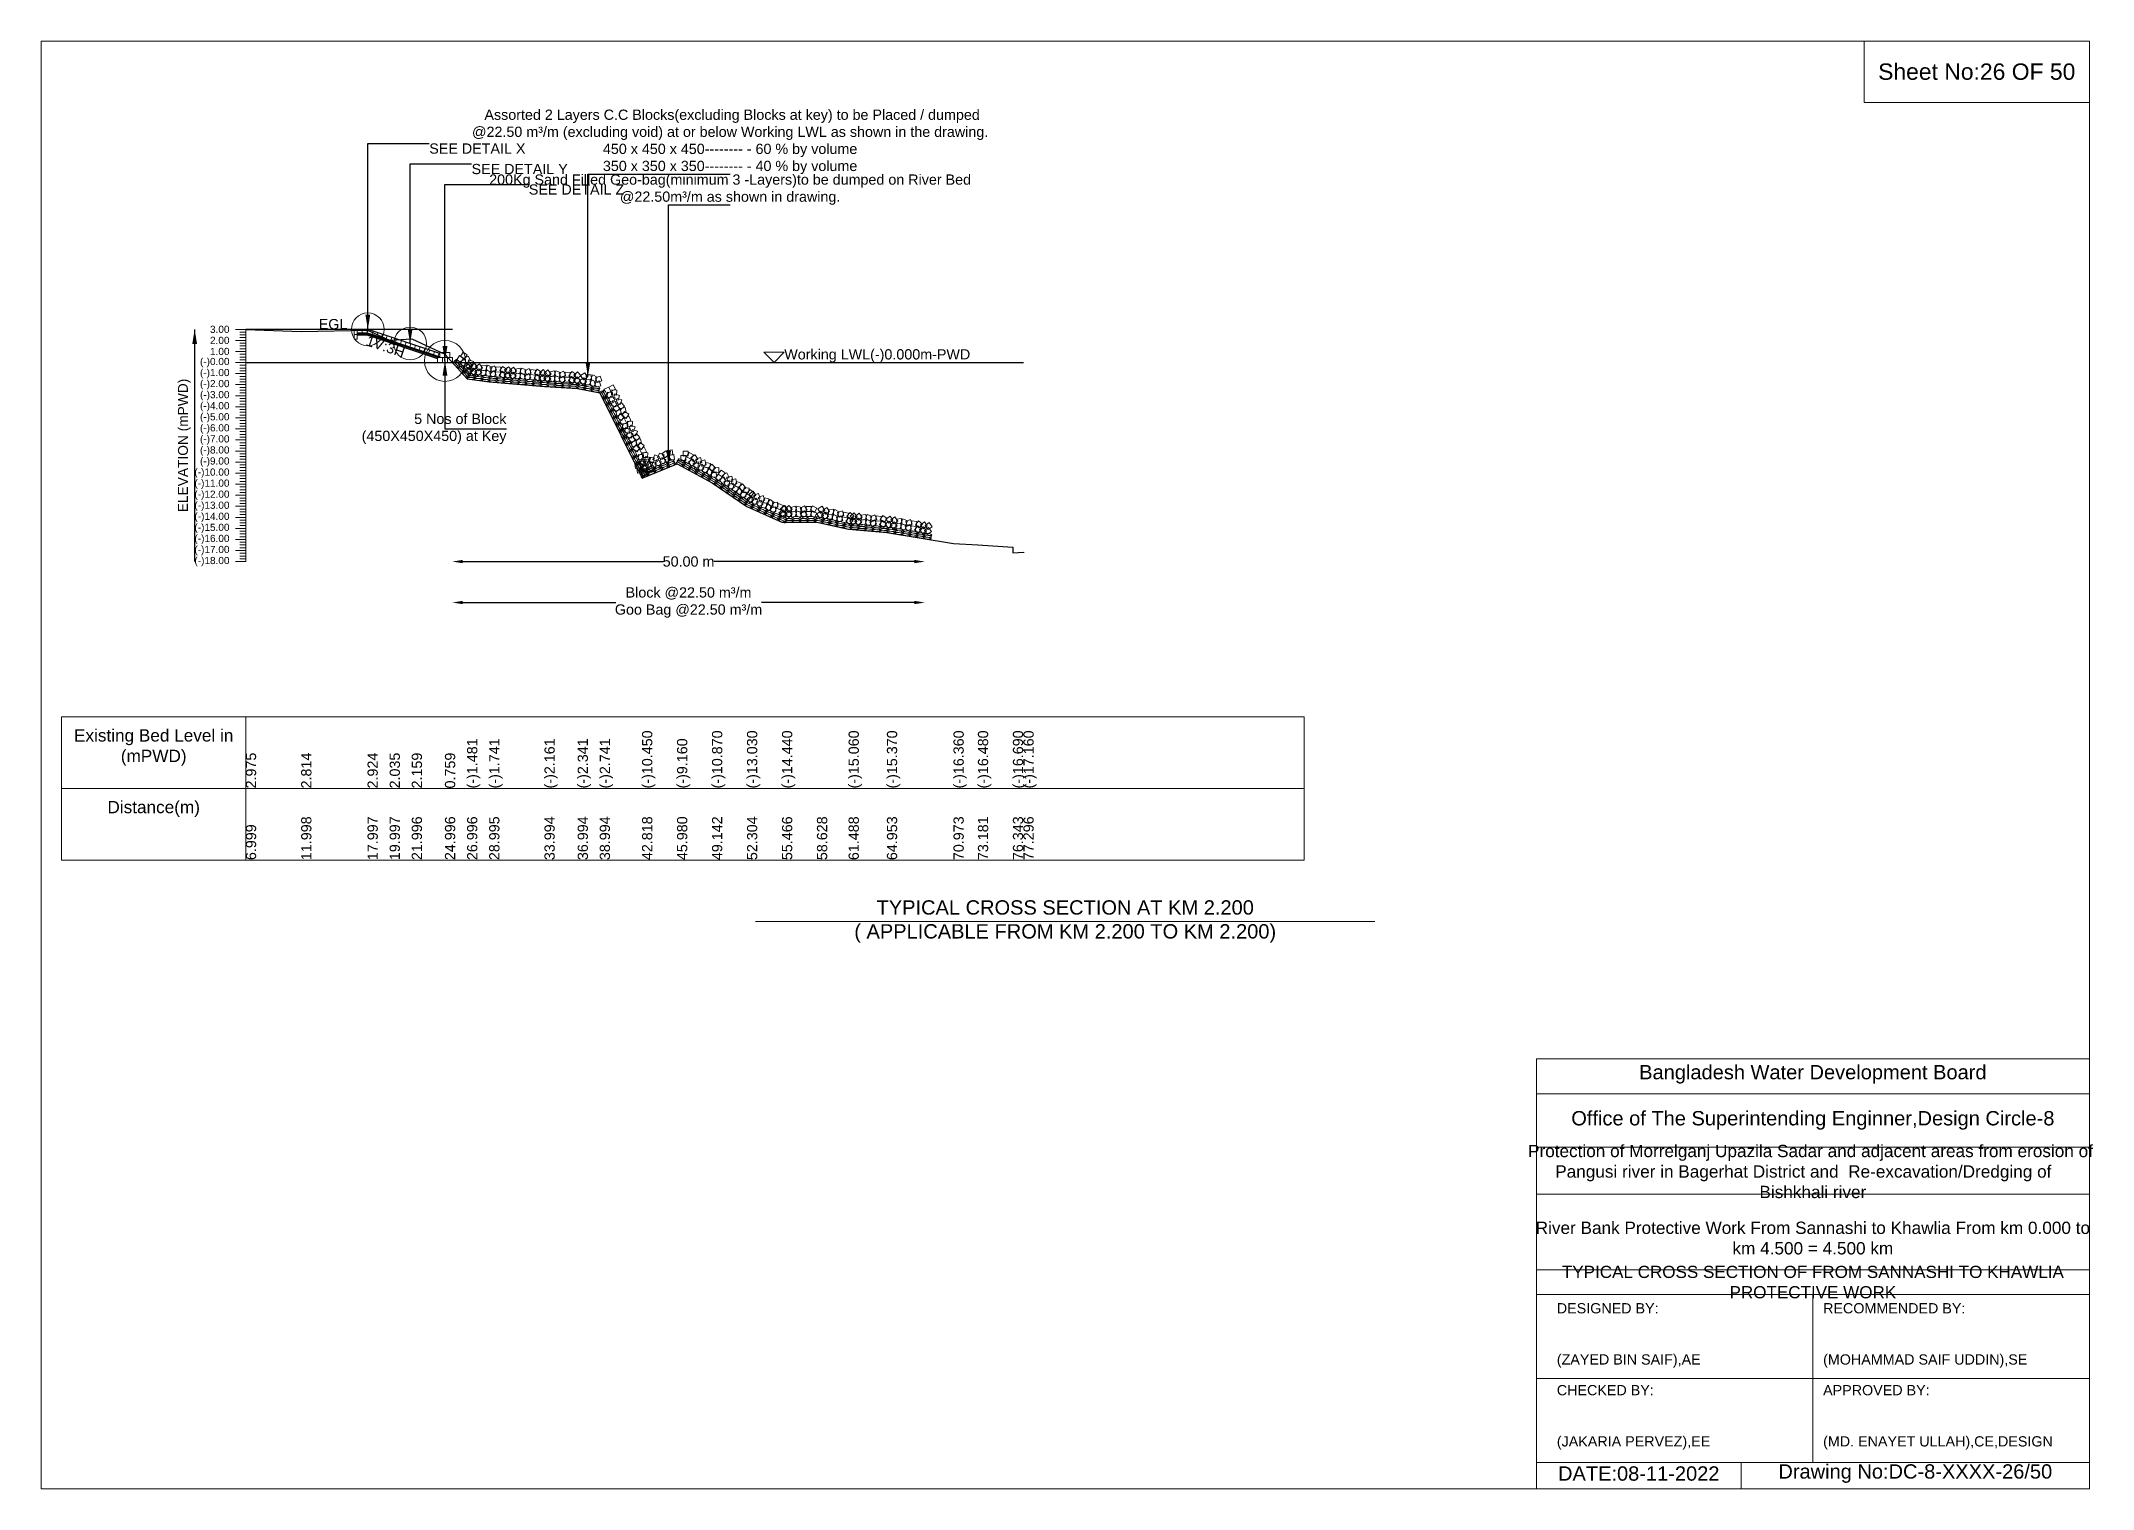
# Model space of a CAD drawing. Header units: inches. Extents: x 89000 to 845017, y -7071 to 0.
# Drawn here: x 475000 to 485017, y -7071 to 0 of the extents above; entities that cross this region are included whole.
import ezdxf

# ---------------------------------------------------------------- set-up
doc = ezdxf.new("R2010")
doc.units = ezdxf.units.IN
doc.header["$LTSCALE"] = 7
doc.header["$MEASUREMENT"] = 0
doc.header["$PDMODE"] = 3
for name, color, linetype, lineweight in [('Cross section Data Border', 7, 'Continuous', 9), ('Cross Section Labels', 7, 'Continuous', 9), ('Existing_Bed_Level for Xsection', 7, 'Continuous', 25), ('Long Section Labels', 7, 'Continuous', 9)]:
    doc.layers.add(name, color=color, linetype=linetype, lineweight=lineweight)
doc.styles.get("Standard").update_dxf_attribs({"font": 'arial.ttf'})
doc.dimstyles.new('Appron Lebeling Style', dxfattribs={"dimtxt": 50, "dimasz": 50, "dimexe": 0.18, "dimexo": 0.0625, "dimgap": 0.09, "dimtad": 0, "dimtih": 1, "dimtoh": 1, "dimdec": 4, "dimzin": 0, "dimdsep": 46, "dimtxsty": 'Standard', "dimcen": 0.09, "dimse1": 1, "dimse2": 1, "dimadec": 0, "dimazin": 0, "dimtfac": 1, "dimtdec": 4, "dimtofl": 0, "dimtmove": 0, "dimatfit": 3, "dimfxl": 1, "dimtolj": 1, "dimtzin": 0, "dimarcsym": 0})
doc.dimstyles.get("Standard").update_dxf_attribs({"dimtxt": 0.18, "dimasz": 0.18, "dimexe": 0.18, "dimexo": 0.0625, "dimgap": 0.09, "dimtad": 0, "dimtih": 1, "dimtoh": 1, "dimdec": 4, "dimzin": 0, "dimdsep": 46, "dimtxsty": 'Standard', "dimcen": 0.09, "dimadec": 0, "dimazin": 0, "dimtfac": 1, "dimtdec": 4, "dimtofl": 0, "dimtmove": 0, "dimatfit": 3, "dimfxl": 1, "dimtolj": 1, "dimtzin": 0, "dimarcsym": 0})

msp = doc.modelspace()

# ---------------------------------------------------------------- texts
at = {"layer": 'Cross section Data Border', "char_height": 60, "width": 800, "attachment_point": 5}
for s, insert in [('Existing Bed Level in (mPWD)', (475550, -3450)), ('Distance(m)', (475550, -3750))]:
    msp.add_mtext(s, dxfattribs=dict(at, insert=insert))
at = {"layer": 'Cross Section Labels'}
for s, insert, char_height, attachment_point in [('Sheet No:26 OF 50', (484450, -150), 80, 5), (' Assorted 2 Layers C.C Blocks(excluding Blocks at key) to be Placed / dumped^J@22.50 m³/m (excluding void) at or below Working LWL as shown in the drawing.^J450 x 450 x 450-------- - 60 % by volume^J350 x 350 x 350-------- - 40 % by volume', (478364.05082, -650), 50, 8), ('SEE DETAIL X', (476895.32935, -500), 50, 1), ('SEE DETAIL Y', (477101.87935, -600), 50, 1), ('200Kg Sand Filled Geo-bag(minimum 3 -Layers)to be dumped on River Bed^J@22.50m³/m as shown in drawing.', (478364.05082, -800), 50, 8), ('SEE DETAIL Z', (477381.32935, -700), 50, 1), ('EGL', (476495.50045, -1408.12), 50, 9), ('Working LWL(-)0.000m-PWD', (478628.42935, -1570.12), 50, 7), ('5 Nos of Block ^J(450X450X450) at Key', (477271.97935, -1894.12), 50, 6), ('TYPICAL CROSS SECTION AT KM 2.200^J( APPLICABLE FROM KM 2.200 TO KM 2.200)', (480000, -4300), 70, 5), ('Bangladesh Water Development Board', (483650, -5046), 70, 5), ('Office of The Superintending Enginner,Design Circle-8', (483650, -5271), 70, 5)]:
    msp.add_mtext(s, dxfattribs=dict(at, insert=insert, char_height=char_height, attachment_point=attachment_point))
at = {"layer": 'Cross Section Labels', "insert": (476690.0662, -1468.15945), "char_height": 50, "attachment_point": 2, "rotation": 341.565051177}
msp.add_mtext('1V:3H', dxfattribs=at)
at = {"layer": 'Cross Section Labels'}
for s, insert, char_height, width, attachment_point in [('Protection of Morrelganj Upazila Sadar and adjacent areas from erosion of  Pangusi river in Bagerhat District and  Re-excavation/Dredging of     Bishkhali river', (483650, -5521), 60, 2800, 5), ('River Bank Protective Work From Sannashi to Khawlia From km 0.000 to km 4.500 = 4.500 km', (483650, -5846), 60, 2700, 5), ('TYPICAL CROSS SECTION OF FROM SANNASHI TO KHAWLIA PROTECTIVE WORK', (483650, -6061), 59.5765532, 2800, 5), ('DESIGNED BY:^J^J^J(ZAYED BIN SAIF),AE', (482400, -6321), 50, 1400, 4), ('RECOMMENDED BY:^J^J^J(MOHAMMAD SAIF UDDIN),SE', (483700, -6321), 50, 1400, 4), ('CHECKED BY:^J^J^J(JAKARIA PERVEZ),EE', (482400, -6721), 50, 1400, 4), ('APPROVED BY:^J^J^J(MD. ENAYET ULLAH),CE,DESIGN', (483700, -6721), 50, 1400, 4), ('DATE:08-11-2022', (482800, -6996), 70, 1400, 5), ('Drawing No:DC-8-XXXX-26/50', (484150, -6996), 70, 2200, 5)]:
    msp.add_mtext(s, dxfattribs=dict(at, insert=insert, char_height=char_height, width=width, attachment_point=attachment_point))
at = {"layer": 'Long Section Labels', "char_height": 35, "attachment_point": 6}
for s, insert in [('3.00', (475920, -1408.12)), ('2.00', (475920, -1462.12)), ('1.00', (475920, -1516.12)), ('(-)0.00', (475920, -1570.12)), ('(-)1.00', (475920, -1624.12)), ('(-)2.00', (475920, -1678.12)), ('(-)3.00', (475920, -1732.12)), ('(-)4.00', (475920, -1786.12)), ('(-)5.00', (475920, -1840.12)), ('(-)6.00', (475920, -1894.12)), ('(-)7.00', (475920, -1948.12)), ('(-)8.00', (475920, -2002.12)), ('(-)10.00', (475920, -2110.12)), ('(-)9.00', (475920, -2056.12)), ('(-)11.00', (475920, -2164.12)), ('(-)12.00', (475920, -2218.12)), ('(-)13.00', (475920, -2272.12)), ('(-)14.00', (475920, -2326.12)), ('(-)15.00', (475920, -2380.12)), ('(-)16.00', (475920, -2434.12)), ('(-)17.00', (475920, -2488.12)), ('(-)18.00', (475920, -2542.12))]:
    msp.add_mtext(s, dxfattribs=dict(at, insert=insert))
at = {"layer": 'Long Section Labels', "rotation": 90}
for s, insert, char_height, attachment_point in [('ELEVATION (mPWD)', (475700, -1975.12), 48, 5), ('(-)10.450', (477934.20952, -3650), 50, 1), ('(-)10.870', (478275.72183, -3650), 50, 1), ('(-)13.030', (478446.47922, -3650), 50, 1), ('(-)14.440', (478617.23725, -3650), 50, 1), ('(-)14.440', (478617.23725, -3650), 50, 1), ('(-)15.060', (478942.41625, -3650), 50, 1), ('(-)15.370', (479129.51425, -3650), 50, 1), ('(-)16.360', (479454.59678, -3650), 50, 1), ('(-)16.480', (479573.82935, -3650), 50, 1), ('(-)16.690', (479744.57572, -3650), 50, 1), ('(-)17.160', (479796.06525, -3650), 50, 1), ('2.975', (476000, -3650), 50, 1), ('2.814', (476269.95575, -3650), 50, 1), ('2.924', (476593.90265, -3650), 50, 1), ('2.035', (476701.88495, -3650), 50, 1), ('2.159', (476809.86725, -3650), 50, 1), ('0.759', (476971.8407, -3650), 50, 1), ('(-)1.481', (477079.823, -3650), 50, 1), ('(-)1.741', (477187.8053, -3650), 50, 1), ('(-)2.161', (477457.76105, -3650), 50, 1), ('(-)2.341', (477619.7345, -3650), 50, 1), ('(-)2.741', (477727.7168, -3650), 50, 1), ('(-)9.160', (478104.9652, -3650), 50, 1), ('11.998', (476269.95575, -4000), 50, 1), ('17.997', (476593.90265, -4000), 50, 1), ('19.997', (476701.88495, -4000), 50, 1), ('21.996', (476809.86725, -4000), 50, 1), ('24.996', (476971.8407, -4000), 50, 1), ('26.996', (477079.823, -4000), 50, 1), ('28.995', (477187.8053, -4000), 50, 1), ('33.994', (477457.76105, -4000), 50, 1), ('36.994', (477619.7345, -4000), 50, 1), ('38.994', (477727.7168, -4000), 50, 1), ('42.818', (477934.20952, -4000), 50, 1), ('45.980', (478104.9652, -4000), 50, 1), ('49.142', (478275.72183, -4000), 50, 1), ('52.304', (478446.47922, -4000), 50, 1), ('55.466', (478617.23725, -4000), 50, 1), ('58.628', (478787.99582, -4000), 50, 1), ('61.488', (478942.41625, -4000), 50, 1), ('64.953', (479129.51425, -4000), 50, 1), ('70.973', (479454.59678, -4000), 50, 1), ('73.181', (479573.82935, -4000), 50, 1), ('76.343', (479744.57572, -4000), 50, 1), ('76.343', (479744.57572, -4000), 50, 1), ('77.296', (479796.06525, -4000), 50, 1), ('77.296', (479796.06525, -4000), 50, 1), ('6.999', (476000, -4000), 50, 1)]:
    msp.add_mtext(s, dxfattribs=dict(at, insert=insert, char_height=char_height, attachment_point=attachment_point))

# ---------------------------------------------------------------- blocks, each defined once
blk = doc.blocks.new('*D307')
at = {"layer": 'Cross Section Labels', "color": 0, "lineweight": -2, "transparency": 16777216}
for p, q in [((477058, -2542), (478039, -2542)), ((479264, -2542), (478284, -2542))]:
    blk.add_line(p, q, dxfattribs=at)
at = {"layer": 'Cross Section Labels', "color": 0, "transparency": 16777216}
for points in [[(477058, -2534), (477058, -2550), (477008, -2542)], [(479264, -2534), (479264, -2550), (479314, -2542)]]:
    blk.add_solid(points, dxfattribs=at)
at = {"layer": 'Defpoints', "color": 0, "transparency": 16777216}
for p in [(477008, -1570), (479314, -2430), (479314, -2542)]:
    blk.add_point(p, dxfattribs=at)
at = {"layer": 'Cross Section Labels', "color": 0, "transparency": 16777216, "insert": (478161, -2542), "char_height": 50, "attachment_point": 5}
blk.add_mtext('\\A1;50.00 m', dxfattribs=at)
blk = doc.blocks.new('*D308')
at = {"layer": 'Cross Section Labels', "color": 0, "lineweight": -2, "transparency": 16777216}
for p, q in [((477058, -2742), (477806, -2742)), ((479264, -2742), (478517, -2742))]:
    blk.add_line(p, q, dxfattribs=at)
at = {"layer": 'Cross Section Labels', "color": 0, "transparency": 16777216}
for points in [[(477058, -2734), (477058, -2750), (477008, -2742)], [(479264, -2734), (479264, -2750), (479314, -2742)]]:
    blk.add_solid(points, dxfattribs=at)
at = {"layer": 'Defpoints', "color": 0, "transparency": 16777216}
for p in [(477008, -1570), (479314, -2430), (479314, -2742)]:
    blk.add_point(p, dxfattribs=at)
at = {"layer": 'Cross Section Labels', "color": 0, "transparency": 16777216, "insert": (478161, -2742), "char_height": 50, "attachment_point": 5}
blk.add_mtext('\\A1;Block @22.50 m³/m ^JGoo Bag @22.50 m³/m ', dxfattribs=at)

# ---------------------------------------------------------------- dimensions: what is measured, and where the dimension line sits
at = {"layer": 'Cross Section Labels'}
for base, text, picture, middle in [((479314.04875, -2542.12), '50.00 m', '*D307', (478161.23905, -2542.12)), ((479314.04875, -2742.12), 'Block @22.50 m³/m ^JGoo Bag @22.50 m³/m ', '*D308', (478161.23905, -2742.12))]:
    dim = msp.add_linear_dim(base=base, p1=(477008.42935, -1570.12), p2=(479314.04875, -2430.4468), text=text, dimstyle='Appron Lebeling Style', dxfattribs=at)
    dim.commit()
    dim.dimension.update_dxf_attribs({"geometry": picture, "text_midpoint": middle})

# ---------------------------------------------------------------- linework, layer by layer
at = {"layer": 'Cross section Data Border'}
msp.add_lwpolyline([(475100, -3300), (481166.19041, -3300), (481166.19041, -4000), (475100, -4000)], close=True, dxfattribs=at)
for points in [[(476000, -3300), (476000, -4000)], [(475100, -3650), (481166.19041, -3650)]]:
    msp.add_lwpolyline(points, dxfattribs=at)
at = {"layer": 'Cross Section Labels'}
for points in [[(475000, 0), (485000, 0), (485000, -7071), (475000, -7071)], [(483900, 0), (485000, 0), (485000, -300), (483900, -300)], [(478578.42935, -1570.12), (478628.42935, -1520.12), (478528.42935, -1520.12)]]:
    msp.add_lwpolyline(points, close=True, dxfattribs=at)
for points in [[(478488, -4300), (480000, -4300), (481512, -4300)], [(482300, -7071), (482300, -4971), (485000, -4971)], [(482300, -5141), (485000, -5141)], [(482300, -5401), (485000, -5401)], [(482300, -5631), (485000, -5631)], [(482300, -6001), (485000, -6001)], [(482300, -6121), (485000, -6121)], [(483650, -6121), (483650, -6941)], [(482300, -6531), (485000, -6531)], [(482300, -6941), (485000, -6941)], [(483300, -6941), (483300, -7071)]]:
    msp.add_lwpolyline(points, dxfattribs=at)
for centre, radius in [((476595.32935, -1408.12), 80), ((476801.87935, -1476.97), 80), ((476971.97935, -1562.02), 100)]:
    msp.add_circle(centre, radius, dxfattribs=at)
at = {"layer": 'Existing_Bed_Level for Xsection'}
for points in [[(477008.42935, -1408.12), (476000, -1408.12)], [(476000, -1409.47), (476269.95575, -1418.164), (476593.90265, -1412.224), (476701.88495, -1460.23), (476809.86725, -1453.534), (476971.8407, -1529.134), (477079.823, -1650.094), (477187.8053, -1664.134), (477457.76105, -1686.814), (477619.7345, -1696.534), (477727.7168, -1718.134), (477934.20952, -2134.42), (478104.9652, -2064.76), (478275.72183, -2157.1), (478446.47922, -2273.74), (478617.23725, -2349.88), (478787.99582, -2349.88), (478942.41625, -2383.36), (479129.51425, -2400.1), (479454.59678, -2453.56), (479573.82935, -2460.04), (479744.57572, -2471.38), (479744.57572, -2498.92), (479796.06525, -2496.76), (479796.06525, -2500)], [(476947.67935, -1525.57), (476597.82334, -1408.95133), (476595.32935, -1408.12), (476592.70045, -1408.12), (476544.10045, -1408.12)], [(476544.10045, -1424.32), (476592.70045, -1424.32), (476947.67935, -1542.6463)], [(476544.10045, -1429.72), (476591.82415, -1429.72), (476940.12415, -1545.82)], [(476544.10045, -1435.12), (476590.94785, -1435.12), (476935.52935, -1549.9805)], [(476000, -1570.12), (479796.06525, -1570.12)]]:
    msp.add_lwpolyline(points, dxfattribs=at)
at = {"layer": 'Long Section Labels'}
for points in [[(476000, -1408.12), (475950, -1408.12)], [(476000, -1462.12), (475950, -1462.12)], [(476000, -1421.62), (475970, -1421.62)], [(476000, -1435.12), (475970, -1435.12)], [(476000, -1448.62), (475970, -1448.62)], [(476000, -1475.62), (475970, -1475.62)], [(476000, -1489.12), (475970, -1489.12)], [(476000, -2542.12), (476000, -2488.12), (476000, -2434.12), (476000, -2380.12), (476000, -2326.12), (476000, -2272.12), (476000, -2218.12), (476000, -2164.12), (476000, -2110.12), (476000, -2056.12), (476000, -2002.12), (476000, -1948.12), (476000, -1894.12), (476000, -1840.12), (476000, -1786.12), (476000, -1732.12), (476000, -1678.12), (476000, -1624.12), (476000, -1570.12), (476000, -1516.12), (476000, -1462.12), (476000, -1408.12)], [(476000, -1516.12), (475950, -1516.12)], [(476000, -1570.12), (475950, -1570.12)], [(476000, -1502.62), (475970, -1502.62)], [(476000, -1529.62), (475970, -1529.62)], [(476000, -1543.12), (475970, -1543.12)], [(476000, -1556.62), (475970, -1556.62)], [(476000, -1583.62), (475970, -1583.62)], [(476000, -1597.12), (475970, -1597.12)], [(476000, -1624.12), (475950, -1624.12)], [(476000, -1678.12), (475950, -1678.12)], [(476000, -1610.62), (475970, -1610.62)], [(476000, -1637.62), (475970, -1637.62)], [(476000, -1651.12), (475970, -1651.12)], [(476000, -1664.62), (475970, -1664.62)], [(476000, -1691.62), (475970, -1691.62)], [(476000, -1732.12), (475950, -1732.12)], [(476000, -1786.12), (475950, -1786.12)], [(476000, -1705.12), (475970, -1705.12)], [(476000, -1718.62), (475970, -1718.62)], [(476000, -1745.62), (475970, -1745.62)], [(476000, -1759.12), (475970, -1759.12)], [(476000, -1772.62), (475970, -1772.62)], [(476000, -1799.62), (475970, -1799.62)], [(476000, -1840.12), (475950, -1840.12)], [(476000, -1894.12), (475950, -1894.12)], [(476000, -1813.12), (475970, -1813.12)], [(476000, -1826.62), (475970, -1826.62)], [(476000, -1853.62), (475970, -1853.62)], [(476000, -1867.12), (475970, -1867.12)], [(476000, -1880.62), (475970, -1880.62)], [(476000, -1948.12), (475950, -1948.12)], [(476000, -2002.12), (475950, -2002.12)], [(476000, -1907.62), (475970, -1907.62)], [(476000, -1921.12), (475970, -1921.12)], [(476000, -1934.62), (475970, -1934.62)], [(476000, -1961.62), (475970, -1961.62)], [(476000, -1975.12), (475970, -1975.12)], [(476000, -1988.62), (475970, -1988.62)], [(476000, -2056.12), (475950, -2056.12)], [(476000, -2015.62), (475970, -2015.62)], [(476000, -2029.12), (475970, -2029.12)], [(476000, -2042.62), (475970, -2042.62)], [(476000, -2069.62), (475970, -2069.62)], [(476000, -2083.12), (475970, -2083.12)], [(476000, -2096.62), (475970, -2096.62)], [(476000, -2110.12), (475950, -2110.12)], [(476000, -2164.12), (475950, -2164.12)], [(476000, -2123.62), (475970, -2123.62)], [(476000, -2137.12), (475970, -2137.12)], [(476000, -2150.62), (475970, -2150.62)], [(476000, -2177.62), (475970, -2177.62)], [(476000, -2191.12), (475970, -2191.12)], [(476000, -2218.12), (475950, -2218.12)], [(476000, -2272.12), (475950, -2272.12)], [(476000, -2204.62), (475970, -2204.62)], [(476000, -2231.62), (475970, -2231.62)], [(476000, -2245.12), (475970, -2245.12)], [(476000, -2258.62), (475970, -2258.62)], [(476000, -2285.62), (475970, -2285.62)], [(476000, -2299.12), (475970, -2299.12)], [(476000, -2326.12), (475950, -2326.12)], [(476000, -2380.12), (475950, -2380.12)], [(476000, -2312.62), (475970, -2312.62)], [(476000, -2339.62), (475970, -2339.62)], [(476000, -2353.12), (475970, -2353.12)], [(476000, -2366.62), (475970, -2366.62)], [(476000, -2393.62), (475970, -2393.62)], [(476000, -2434.12), (475950, -2434.12)], [(476000, -2488.12), (475950, -2488.12)], [(476000, -2407.12), (475970, -2407.12)], [(476000, -2420.62), (475970, -2420.62)], [(476000, -2447.62), (475970, -2447.62)], [(476000, -2461.12), (475970, -2461.12)], [(476000, -2474.62), (475970, -2474.62)], [(476000, -2501.62), (475970, -2501.62)], [(476000, -2542.12), (475950, -2542.12)], [(476000, -2515.12), (475970, -2515.12)], [(476000, -2528.62), (475970, -2528.62)]]:
    msp.add_lwpolyline(points, dxfattribs=at)
for points in [[(476544.10045, -1408.12), (476527.90045, -1408.12), (476527.90045, -1432.42), (476544.10045, -1432.42)], [(476544.10045, -1432.42), (476527.90045, -1432.42), (476527.90045, -1456.72), (476544.10045, -1456.72)], [(476568.40045, -1408.12), (476544.10045, -1408.12), (476544.10045, -1424.32), (476568.40045, -1424.32)], [(476592.70045, -1408.12), (476568.40045, -1408.12), (476568.40045, -1424.32), (476592.70045, -1424.32)], [(476620.87634, -1416.63567), (476597.82334, -1408.95133), (476592.70045, -1424.32), (476615.75345, -1432.00433)], [(476643.92935, -1424.32), (476620.87634, -1416.63567), (476615.75345, -1432.00433), (476638.80646, -1439.68867)], [(476666.98235, -1432.00433), (476643.92935, -1424.32), (476638.80646, -1439.68867), (476661.85946, -1447.373)], [(476690.03535, -1439.68867), (476666.98235, -1432.00433), (476661.85946, -1447.373), (476684.91246, -1455.05734)], [(476713.08836, -1447.373), (476690.03535, -1439.68867), (476684.91246, -1455.05734), (476707.96547, -1462.74167)], [(476736.14136, -1455.05734), (476713.08836, -1447.373), (476707.96547, -1462.74167), (476731.01847, -1470.42601)], [(476759.19437, -1462.74167), (476736.14136, -1455.05734), (476731.01847, -1470.42601), (476754.07148, -1478.11034)], [(476782.24737, -1470.42601), (476759.19437, -1462.74167), (476754.07148, -1478.11034), (476777.12448, -1485.79468)], [(476805.30037, -1478.11034), (476782.24737, -1470.42601), (476777.12448, -1485.79468), (476800.17749, -1493.47901)], [(476828.35338, -1485.79468), (476805.30037, -1478.11034), (476800.17749, -1493.47901), (476823.23049, -1501.16335)], [(476851.40638, -1493.47901), (476828.35338, -1485.79468), (476823.23049, -1501.16335), (476846.28349, -1508.84768)], [(476874.45939, -1501.16335), (476851.40638, -1493.47901), (476846.28349, -1508.84768), (476869.3365, -1516.53202)], [(476897.51239, -1508.84768), (476874.45939, -1501.16335), (476869.3365, -1516.53202), (476892.3895, -1524.21635)], [(476920.5654, -1516.53202), (476897.51239, -1508.84768), (476892.3895, -1524.21635), (476915.44251, -1531.90069)], [(476943.6184, -1524.21635), (476920.5654, -1516.53202), (476915.44251, -1531.90069), (476938.49551, -1539.58502)], [(476959.82935, -1545.82), (476935.52935, -1545.82), (476935.52935, -1570.12), (476959.82935, -1570.12)], [(476971.97935, -1521.52), (476947.67935, -1521.52), (476947.67935, -1545.82), (476971.97935, -1545.82)], [(476984.12935, -1545.82), (476959.82935, -1545.82), (476959.82935, -1570.12), (476984.12935, -1570.12)], [(476996.27935, -1521.52), (476971.97935, -1521.52), (476971.97935, -1545.82), (476996.27935, -1545.82)], [(477008.42935, -1545.82), (476984.12935, -1545.82), (476984.12935, -1570.12), (477008.42935, -1570.12)], [(477062.95071, -1549.2479), (477042.62497, -1535.93045), (477029.30752, -1556.25619), (477049.63326, -1569.57364)], [(477078.62966, -1576.26232), (477067.69449, -1554.56181), (477045.99398, -1565.49698), (477056.92916, -1587.19749)], [(477081.07831, -1533.0652), (477060.75258, -1519.74775), (477047.43513, -1540.07348), (477067.76086, -1553.39093)], [(477093.84218, -1581.28103), (477070.76831, -1573.6596), (477063.14688, -1596.73348), (477086.22076, -1604.35491)], [(477096.75727, -1560.07961), (477085.82209, -1538.3791), (477064.12159, -1549.31428), (477075.05676, -1571.01478)], [(477104.09836, -1608.73157), (477084.78734, -1593.98116), (477070.03693, -1613.29218), (477089.34795, -1628.04259)], [(477107.23151, -1584.6344), (477087.92048, -1569.88399), (477073.17008, -1589.19502), (477092.4811, -1603.94542)], [(477111.83239, -1608.1073), (477095.64969, -1589.9797), (477077.52208, -1606.16241), (477093.70479, -1624.29001)], [(477111.96979, -1565.09832), (477088.89591, -1557.47689), (477081.27448, -1580.55077), (477104.34836, -1588.1722)], [(477113.38707, -1597.10663), (477094.12643, -1611.92277), (477108.94256, -1631.1834), (477128.2032, -1616.36727)], [(477129.96, -1591.9246), (477113.77729, -1573.79699), (477095.64969, -1589.9797), (477111.83239, -1608.1073)], [(477116.52021, -1573.00947), (477097.25957, -1587.8256), (477112.07571, -1607.08624), (477131.33634, -1592.27011)], [(477152.30213, -1619.48685), (477137.47066, -1600.23801), (477118.22183, -1615.06948), (477133.0533, -1634.31831)], [(477155.43527, -1595.38968), (477140.60381, -1576.14085), (477121.35497, -1590.97231), (477136.18644, -1610.22115)], [(477172.92784, -1582.66334), (477148.84149, -1585.8786), (477152.05674, -1609.96494), (477176.14309, -1606.74969)], [(477202.45495, -1592.84949), (477179.99165, -1583.58179), (477170.72396, -1606.04509), (477193.18726, -1615.31279)], [(477213.69531, -1585.44068), (477191.70139, -1595.77304), (477202.03376, -1617.76696), (477224.02767, -1607.43459)], [(477245.20375, -1592.54802), (477220.98906, -1590.51366), (477218.95469, -1614.72835), (477243.16939, -1616.76272)], [(477273.20335, -1602.62033), (477253.24169, -1588.76312), (477239.38448, -1608.72478), (477259.34614, -1622.58199)], [(477281.95394, -1590.58512), (477263.38681, -1606.26159), (477279.06328, -1624.82872), (477297.63041, -1609.15225)], [(477321.84625, -1611.17299), (477306.155, -1592.61834), (477287.60036, -1608.30959), (477303.2916, -1626.86423)], [(477338.74214, -1597.66454), (477314.82688, -1601.97151), (477319.13385, -1625.88678), (477343.04911, -1621.5798)], [(477368.70182, -1606.49775), (477345.84041, -1598.26089), (477337.60355, -1621.1223), (477360.46496, -1629.35916)], [(477383.19816, -1599.68125), (477361.20424, -1610.01362), (477371.53661, -1632.00753), (477393.53052, -1621.67517)], [(477169.79469, -1606.76051), (477145.70834, -1609.97576), (477148.9236, -1634.06211), (477173.00994, -1630.84686)], [(477199.32181, -1616.94665), (477176.85851, -1607.67896), (477167.59081, -1630.14225), (477190.05411, -1639.40995)], [(477211.66094, -1609.65537), (477189.66702, -1619.98774), (477199.99939, -1641.98165), (477221.9933, -1631.64929)], [(477243.16939, -1616.76272), (477218.95469, -1614.72835), (477216.92033, -1638.94304), (477241.13502, -1640.97741)], [(477271.16898, -1626.83502), (477251.20733, -1612.97781), (477237.35012, -1632.93947), (477257.31177, -1646.79668)], [(477279.91957, -1614.79981), (477261.35244, -1630.47628), (477277.02891, -1649.04341), (477295.59604, -1633.36695)], [(477319.81188, -1635.38768), (477304.12063, -1616.83304), (477285.56599, -1632.52428), (477301.25724, -1651.07893)], [(477336.70777, -1621.87923), (477312.79251, -1626.1862), (477317.09948, -1650.10147), (477341.01475, -1645.7945)], [(477366.66746, -1630.71244), (477343.80604, -1622.47558), (477335.56918, -1645.33699), (477358.4306, -1653.57385)], [(477381.16379, -1623.89594), (477359.16987, -1634.22831), (477369.50224, -1656.22222), (477391.49615, -1645.88986)], [(477412.67224, -1631.00329), (477388.45754, -1628.96892), (477386.42318, -1653.18361), (477410.63787, -1655.21798)], [(477414.7066, -1606.7886), (477390.49191, -1604.75423), (477388.45754, -1628.96892), (477412.67224, -1631.00329)], [(477440.67183, -1641.0756), (477420.71018, -1627.21839), (477406.85297, -1647.18004), (477426.81462, -1661.03725)], [(477442.7062, -1616.8609), (477422.74454, -1603.00369), (477408.88733, -1622.96535), (477428.84899, -1636.82256)], [(477449.42242, -1629.04039), (477430.85529, -1644.71685), (477446.53176, -1663.28399), (477465.09889, -1647.60752)], [(477451.45679, -1604.82569), (477432.88966, -1620.50216), (477448.56613, -1639.06929), (477467.13326, -1623.39283)], [(477488.41786, -1648.88546), (477472.28806, -1630.71076), (477454.11337, -1646.84056), (477470.24316, -1665.01525)], [(477489.87348, -1624.62909), (477473.74368, -1606.45439), (477455.56899, -1622.58419), (477471.69878, -1640.75889)], [(477504.9864, -1634.97744), (477481.18079, -1639.8542), (477486.05755, -1663.65981), (477509.86316, -1658.78305)], [(477506.44202, -1610.72107), (477482.63641, -1615.59784), (477487.51317, -1639.40345), (477511.31878, -1634.52669)], [(477535.14845, -1643.09279), (477512.09689, -1635.40414), (477504.40823, -1658.4557), (477527.45979, -1666.14436)], [(477536.60407, -1618.83643), (477513.55251, -1611.14777), (477505.86385, -1634.19934), (477528.91541, -1641.88799)], [(477549.47789, -1635.93212), (477527.73695, -1646.78668), (477538.59151, -1668.52762), (477560.33245, -1657.67306)], [(477550.93351, -1611.67575), (477529.19257, -1622.53031), (477540.04713, -1644.27125), (477561.78807, -1633.41669)], [(477581.14706, -1642.28512), (477556.8907, -1640.82949), (477555.43507, -1665.08586), (477579.69144, -1666.54148)], [(477582.60268, -1618.02875), (477558.34632, -1616.57313), (477556.8907, -1640.82949), (477581.14706, -1642.28512)], [(477609.37917, -1651.68601), (477589.09234, -1638.30937), (477575.71569, -1658.5962), (477596.00252, -1671.97284)], [(477610.83479, -1627.42965), (477590.54796, -1614.05301), (477577.17131, -1634.33984), (477597.45814, -1647.71648)], [(477617.8399, -1639.4453), (477599.65237, -1655.56062), (477615.76769, -1673.74816), (477633.95522, -1657.63284)], [(477619.29552, -1615.18894), (477601.10799, -1631.30426), (477617.22331, -1649.49179), (477635.41084, -1633.37647)], [(477662.98332, -1664.70193), (477649.49669, -1644.48805), (477629.28281, -1657.97468), (477642.76944, -1678.18856)], [(477667.74969, -1640.87397), (477654.26307, -1620.66009), (477634.04919, -1634.14672), (477647.53581, -1654.3606)], [(477681.30169, -1653.19599), (477657.05233, -1654.76402), (477658.62037, -1679.01337), (477682.86972, -1677.44534)], [(477686.06806, -1629.36803), (477661.81871, -1630.93606), (477663.38674, -1655.18541), (477687.6361, -1653.61738)], [(477710.06685, -1665.36866), (477688.28659, -1654.5932), (477677.51113, -1676.37345), (477699.29138, -1687.14891)], [(477714.83322, -1641.5407), (477693.05297, -1630.76524), (477682.2775, -1652.54549), (477704.05776, -1663.32095)], [(477725.24248, -1660.2395), (477702.21902, -1668.01189), (477709.99141, -1691.03536), (477733.01488, -1683.26296)], [(477730.00886, -1636.41154), (477706.98539, -1644.18393), (477714.75779, -1667.2074), (477737.78125, -1659.435)], [(477782.24964, -1711.41184), (477771.45144, -1689.64285), (477749.68245, -1700.44104), (477760.48065, -1722.21003)], [(477804.01863, -1700.61364), (477793.22043, -1678.84465), (477771.45144, -1689.64285), (477782.24964, -1711.41184)], [(477788.13126, -1740.58092), (477789.64972, -1716.32841), (477765.39721, -1714.80995), (477763.87875, -1739.06246)], [(477802.95847, -1741.83507), (477779.93309, -1734.06838), (477772.1664, -1757.09377), (477795.19178, -1764.86046)], [(477806.00224, -1786.62337), (477813.75059, -1763.59181), (477790.71903, -1755.84345), (477782.97067, -1778.87502)], [(477809.90025, -1729.78272), (477811.41872, -1705.53021), (477787.1662, -1704.01175), (477785.64774, -1728.26426)], [(477826.30751, -1794.08295), (477810.23937, -1775.85372), (477792.01014, -1791.92186), (477808.07829, -1810.15109)], [(477824.72747, -1731.03688), (477801.70208, -1723.27019), (477793.93539, -1746.29557), (477816.96077, -1754.06227)], [(477827.77123, -1775.82518), (477835.51958, -1752.79361), (477812.48802, -1745.04526), (477804.73966, -1768.07682)], [(477834.26413, -1824.28726), (477829.47289, -1800.46428), (477805.64991, -1805.25553), (477810.44116, -1829.0785)], [(477848.0765, -1783.28475), (477832.00836, -1765.05552), (477813.77913, -1781.12366), (477829.84728, -1799.35289)], [(477856.03312, -1813.48906), (477851.24188, -1789.66609), (477827.41891, -1794.45734), (477832.21015, -1818.28031)], [(477847.60195, -1833.15917), (477827.374, -1819.69365), (477813.90849, -1839.9216), (477834.13644, -1853.38712)], [(477857.83701, -1863.79477), (477847.03881, -1842.02578), (477825.26982, -1852.82398), (477836.06802, -1874.59297)], [(477869.37094, -1822.36097), (477849.14299, -1808.89546), (477835.67748, -1829.12341), (477855.90543, -1842.58892)], [(477863.71864, -1892.96385), (477865.2371, -1868.71134), (477840.98459, -1867.19288), (477839.46613, -1891.44539)], [(477879.606, -1852.99658), (477868.80781, -1831.22759), (477847.03881, -1842.02578), (477857.83701, -1863.79477)], [(477878.54585, -1894.21801), (477855.52046, -1886.45132), (477847.75377, -1909.47671), (477870.77916, -1917.2434)], [(477885.48763, -1882.16566), (477887.00609, -1857.91314), (477862.75358, -1856.39468), (477861.23512, -1880.64719)], [(477900.31484, -1883.41981), (477877.28945, -1875.65312), (477869.52276, -1898.67851), (477892.54815, -1906.4452)], [(477903.3586, -1928.20811), (477911.10696, -1905.17654), (477888.07539, -1897.42819), (477880.32704, -1920.45976)], [(477881.58961, -1939.00631), (477889.33797, -1915.97474), (477866.3064, -1908.22639), (477858.55805, -1931.25795)], [(477901.89489, -1946.46588), (477885.82675, -1928.23665), (477867.59752, -1944.3048), (477883.66566, -1962.53402)], [(477909.85151, -1976.67019), (477905.06026, -1952.84722), (477881.23729, -1957.63847), (477886.02854, -1981.46144)], [(477923.66388, -1935.66768), (477907.59574, -1917.43846), (477889.36651, -1933.5066), (477905.43465, -1951.73583)], [(477923.18933, -1985.5421), (477902.96138, -1972.07659), (477889.49586, -1992.30454), (477909.72381, -2005.77005)], [(477933.42439, -2016.17771), (477922.62619, -1994.40872), (477900.8572, -2005.20691), (477911.6554, -2026.9759)], [(477931.6205, -1965.87199), (477926.82925, -1942.04902), (477903.00628, -1946.84027), (477907.79753, -1970.66324)], [(477944.95832, -1974.74391), (477924.73037, -1961.27839), (477911.26486, -1981.50634), (477931.4928, -1994.97185)], [(477955.19338, -2005.37951), (477944.39518, -1983.61052), (477922.62619, -1994.40872), (477933.42439, -2016.17771)], [(478050.21463, -2001.91252), (478030.86013, -2016.60581), (478045.55343, -2035.96032), (478064.90793, -2021.26702)], [(478080.91956, -1996.18401), (478056.81019, -1999.22185), (478059.84804, -2023.33121), (478083.9574, -2020.29337)], [(478158.70248, -2002.20681), (478134.41152, -2002.86942), (478135.07412, -2027.16038), (478159.36508, -2026.49778)], [(477923.42119, -2060.43566), (477899.31183, -2063.47351), (477902.34967, -2087.58287), (477926.45904, -2084.54503)], [(477932.6, -2082.93543), (477908.49064, -2085.97327), (477911.52848, -2110.08264), (477935.63785, -2107.0448)], [(477939.30601, -2045.34679), (477940.82448, -2021.09428), (477916.57196, -2019.57581), (477915.0535, -2043.82833)], [(477933.24391, -2047.78171), (477918.33645, -2066.97175), (477937.52649, -2081.87921), (477952.43395, -2062.68917)], [(477954.13323, -2046.60094), (477931.10784, -2038.83425), (477923.34115, -2061.85964), (477946.36653, -2069.62633)], [(477942.42272, -2070.28148), (477927.51526, -2089.47152), (477946.7053, -2104.37898), (477961.61276, -2085.18893)], [(477957.17699, -2091.38924), (477964.92534, -2068.35768), (477941.89378, -2060.60932), (477934.14542, -2083.64089)], [(477961.075, -2034.54859), (477962.59347, -2010.29608), (477938.34096, -2008.77762), (477936.82249, -2033.03013)], [(477964.54544, -2039.81236), (477942.04568, -2048.99117), (477951.22449, -2071.49094), (477973.72425, -2062.31213)], [(477977.48226, -2098.84881), (477961.41412, -2080.61959), (477943.18489, -2096.68773), (477959.25304, -2114.91696)], [(477975.90222, -2035.80275), (477952.87683, -2028.03605), (477945.11014, -2051.06144), (477968.13552, -2058.82813)], [(477973.72425, -2062.31213), (477951.22449, -2071.49094), (477960.4033, -2093.99071), (477982.90306, -2084.8119)], [(477978.94598, -2080.59104), (477986.69433, -2057.55948), (477963.66277, -2049.81113), (477955.91441, -2072.84269)], [(477999.25126, -2088.05062), (477983.18311, -2069.82139), (477964.95388, -2085.88953), (477981.02203, -2104.11876)], [(477994.0663, -2036.07766), (477969.98955, -2032.79128), (477966.70317, -2056.86802), (477990.77991, -2060.15441)], [(478003.24511, -2058.57743), (477979.16836, -2055.29104), (477975.88197, -2079.36779), (477999.95872, -2082.65418)], [(477996.40044, -2021.38172), (477986.97218, -2043.7781), (478009.36856, -2053.20636), (478018.79682, -2030.80997)], [(478005.57924, -2043.88148), (477996.15099, -2066.27786), (478018.54737, -2075.70612), (478027.97563, -2053.30974)], [(478041.29142, -2021.61849), (478018.88753, -2012.20808), (478009.47711, -2034.61196), (478031.881, -2044.02238)], [(478050.47022, -2044.11826), (478028.06634, -2034.70784), (478018.65592, -2057.11172), (478041.0598, -2066.52214)], [(478059.39344, -2024.41228), (478040.03894, -2039.10558), (478054.73223, -2058.46009), (478074.08674, -2043.76679)], [(478090.09837, -2018.68377), (478065.989, -2021.72162), (478069.02684, -2045.83098), (478093.13621, -2042.79314)], [(478147.14363, -2023.58163), (478122.85266, -2024.24424), (478123.51527, -2048.5352), (478147.80623, -2047.8726)], [(478173.1711, -2042.70929), (478151.79628, -2031.15044), (478140.23743, -2052.52525), (478161.61225, -2064.08411)], [(478184.72996, -2021.33447), (478163.35514, -2009.77562), (478151.79628, -2031.15044), (478173.1711, -2042.70929)], [(478194.79616, -2063.1491), (478182.05206, -2042.45905), (478161.36201, -2055.20315), (478174.10611, -2075.8932)], [(478206.35501, -2041.77428), (478193.61091, -2021.08423), (478172.92087, -2033.82833), (478185.66497, -2054.51838)], [(478207.63327, -2055.62395), (478184.34288, -2062.55562), (478191.27454, -2085.846), (478214.56493, -2078.91434)], [(478219.19212, -2034.24914), (478195.90173, -2041.1808), (478202.8334, -2064.47118), (478226.12378, -2057.53952)], [(478235.94626, -2090.46116), (478228.99605, -2067.1763), (478205.71119, -2074.12651), (478212.6614, -2097.41137)], [(478247.50511, -2069.08634), (478240.5549, -2045.80148), (478217.27005, -2052.75169), (478224.22025, -2076.03655)], [(478256.8372, -2084.84707), (478233.19793, -2079.21903), (478227.56989, -2102.8583), (478251.20916, -2108.48634)], [(478268.39605, -2063.47225), (478244.75678, -2057.84421), (478239.12874, -2081.48348), (478262.76801, -2087.11152)], [(478280.75448, -2104.93617), (478263.10299, -2088.23542), (478246.40225, -2105.88691), (478264.05373, -2122.58766)], [(478292.31333, -2083.56135), (478274.66185, -2066.8606), (478257.9611, -2084.51209), (478275.61259, -2101.21284)], [(478308.32622, -2083.11879), (478284.03525, -2083.78139), (478284.69786, -2108.07236), (478308.98882, -2107.40975)], [(478339.70942, -2108.60056), (478319.64384, -2094.89427), (478305.93755, -2114.95986), (478326.00314, -2128.66614)], [(478296.76736, -2104.49361), (478272.4764, -2105.15621), (478273.139, -2129.44718), (478297.42997, -2128.78457)], [(478326.00314, -2128.66614), (478305.93755, -2114.95986), (478292.23126, -2135.02544), (478312.29685, -2148.73173)], [(478345.39966, -2151.23168), (478334.86239, -2129.3352), (478312.96591, -2139.87248), (478323.50318, -2161.76896)], [(478359.10595, -2131.1661), (478348.56867, -2109.26962), (478326.67219, -2119.80689), (478337.20947, -2141.70337)], [(478358.94583, -2145.07372), (478335.06372, -2149.56091), (478339.55091, -2173.44302), (478363.43302, -2168.95582)], [(478372.65211, -2125.00813), (478348.77001, -2129.49533), (478353.2572, -2153.37743), (478377.13931, -2148.89024)], [(478383.50632, -2182.65081), (478379.00011, -2158.77229), (478355.12159, -2163.2785), (478359.6278, -2187.15702)], [(478397.21261, -2162.58523), (478392.7064, -2138.7067), (478368.82787, -2143.21291), (478373.33408, -2167.09144)], [(478404.86566, -2179.22613), (478381.93473, -2171.18483), (478373.89343, -2194.11576), (478396.82435, -2202.15706)], [(478418.57194, -2159.16054), (478395.64101, -2151.11924), (478387.59971, -2174.05017), (478410.53064, -2182.09147)], [(478426.57838, -2201.67976), (478410.74766, -2183.24397), (478392.31187, -2199.07469), (478408.14259, -2217.51048)], [(478440.28467, -2181.61418), (478424.45395, -2163.17839), (478406.01816, -2179.00911), (478421.84888, -2197.4449)], [(478442.55124, -2202.8947), (478418.32189, -2201.04299), (478416.47018, -2225.27233), (478440.69953, -2227.12404)], [(478456.25752, -2182.82911), (478432.02818, -2180.9774), (478430.17647, -2205.20675), (478454.40582, -2207.05846)], [(478480.16852, -2204.54457), (478460.10293, -2190.83828), (478446.39665, -2210.90387), (478466.46223, -2224.61015)], [(478490.36801, -2218.36649), (478476.08397, -2198.708), (478456.42548, -2212.99203), (478470.70952, -2232.65052)], [(478466.46223, -2224.61015), (478446.39665, -2210.90387), (478432.69036, -2230.96945), (478452.75594, -2244.67574)], [(478480.47199, -2240.56015), (478466.18795, -2220.90166), (478446.52946, -2235.1857), (478460.8135, -2254.84419)], [(478492.69818, -2232.07844), (478470.00388, -2240.76515), (478478.69059, -2263.45945), (478501.38489, -2254.77274)], [(478502.5942, -2209.88478), (478479.89991, -2218.57149), (478488.58662, -2241.26579), (478511.28091, -2232.57908)], [(478523.58412, -2264.65627), (478514.87935, -2241.9689), (478492.19197, -2250.67368), (478500.89675, -2273.36105)], [(478533.48015, -2242.4626), (478524.77537, -2219.77523), (478502.088, -2228.48001), (478510.79278, -2251.16738)], [(478543.98638, -2257.46619), (478519.98691, -2253.65632), (478516.17704, -2277.6558), (478540.17652, -2281.46567)], [(478553.88241, -2235.27253), (478529.88293, -2231.46266), (478526.07306, -2255.46214), (478550.07254, -2259.272)], [(478569.3653, -2275.67385), (478550.49221, -2260.3671), (478535.18546, -2279.24018), (478554.05854, -2294.54694)], [(478579.26132, -2253.48019), (478560.38824, -2238.17344), (478545.08148, -2257.04652), (478563.95456, -2272.35327)], [(478585.29786, -2274.01207), (478561.12807, -2276.52422), (478563.64022, -2300.69402), (478587.81001, -2298.18187)], [(478595.19389, -2251.8184), (478571.02409, -2254.33056), (478573.53624, -2278.50035), (478597.70604, -2275.9882)], [(478612.70755, -2291.10025), (478590.51388, -2281.20422), (478580.61786, -2303.39789), (478602.81152, -2313.29391)], [(478622.60357, -2268.90658), (478600.40991, -2259.01056), (478590.51388, -2281.20422), (478612.70755, -2291.10025)], [(478635.82763, -2309.83232), (478621.54359, -2290.17383), (478601.8851, -2304.45786), (478616.16914, -2324.11636)], [(478625.61934, -2268.70731), (478608.4298, -2285.88316), (478625.60565, -2303.07269), (478642.79519, -2285.89684)], [(478625.61934, -2293.00731), (478608.4298, -2310.18316), (478625.60565, -2327.37269), (478642.79519, -2310.19684)], [(478645.72366, -2287.63865), (478631.43962, -2267.98016), (478611.78113, -2282.2642), (478626.06517, -2301.92269)], [(478667.09519, -2285.88316), (478649.90565, -2268.70731), (478632.7298, -2285.89684), (478649.91934, -2303.07269)], [(478667.09519, -2310.18316), (478649.90565, -2293.00731), (478632.7298, -2310.19684), (478649.91934, -2327.37269)], [(478682.80086, -2271.00763), (478659.33012, -2277.30164), (478665.62413, -2300.77237), (478689.09487, -2294.47836)], [(478682.80086, -2295.30763), (478659.33012, -2301.60164), (478665.62413, -2325.07237), (478689.09487, -2318.77836)], [(478713.39487, -2277.30164), (478689.92413, -2271.00763), (478683.63012, -2294.47836), (478707.10086, -2300.77237)], [(478713.39487, -2301.60164), (478689.92413, -2295.30763), (478683.63012, -2318.77836), (478707.10086, -2325.07237)], [(478727.26964, -2269.29546), (478706.21795, -2281.43285), (478718.35535, -2302.48454), (478739.40704, -2290.34715)], [(478727.26964, -2293.59546), (478706.21795, -2305.73285), (478718.35535, -2326.78454), (478739.40704, -2314.64715)], [(478759.2625, -2273.74), (478734.9625, -2273.74), (478734.9625, -2298.04), (478759.2625, -2298.04)], [(478759.2625, -2298.04), (478734.9625, -2298.04), (478734.9625, -2322.34), (478759.2625, -2322.34)], [(478788.00704, -2281.43285), (478766.95535, -2269.29546), (478754.81795, -2290.34715), (478775.86964, -2302.48454)], [(478788.00704, -2305.73285), (478766.95535, -2293.59546), (478754.81795, -2314.64715), (478775.86964, -2326.78454)], [(478807.5946, -2295.93518), (478787.15601, -2309.07878), (478800.29962, -2329.51736), (478820.7382, -2316.37376)], [(478812.74347, -2272.18693), (478792.30489, -2285.33054), (478805.44849, -2305.76912), (478825.88707, -2292.62552)], [(478844.48934, -2321.50926), (478831.32947, -2301.08115), (478810.90136, -2314.24103), (478824.06124, -2334.66914)], [(478849.63822, -2297.76102), (478836.47834, -2277.33291), (478816.05023, -2290.49278), (478829.21011, -2310.92089)], [(478868.13922, -2286.55109), (478843.86778, -2287.72902), (478845.04572, -2312.00046), (478869.31715, -2310.82252)], [(478896.70494, -2299.18468), (478875.10075, -2288.06042), (478863.97649, -2309.66461), (478885.58068, -2320.78887)], [(478911.96108, -2294.30019), (478888.81563, -2301.7014), (478896.21684, -2324.84685), (478919.36229, -2317.44564)], [(478942.28576, -2305.42271), (478918.53752, -2300.27383), (478913.38864, -2324.02208), (478937.13689, -2329.17095)], [(478968.74761, -2319.03151), (478950.74569, -2302.7091), (478934.42328, -2320.71103), (478952.42521, -2337.03343)], [(478862.99034, -2310.29933), (478838.71891, -2311.47727), (478839.89685, -2335.7487), (478864.16828, -2334.57076)], [(478891.55606, -2322.93293), (478869.95188, -2311.80867), (478858.82762, -2333.41285), (478880.4318, -2344.53711)], [(478906.81221, -2318.04843), (478883.66675, -2325.44964), (478891.06796, -2348.5951), (478914.21342, -2341.19389)], [(478937.13689, -2329.17095), (478913.38864, -2324.02208), (478908.23977, -2347.77032), (478931.98801, -2352.9192)], [(478963.59874, -2342.77975), (478945.59681, -2326.45735), (478929.27441, -2344.45927), (478947.27633, -2360.78167)], [(478967.22102, -2328.47945), (478948.56924, -2344.0551), (478964.14489, -2362.70689), (478982.79668, -2347.13123)], [(478969.38654, -2304.27613), (478950.73475, -2319.85179), (478966.31041, -2338.50357), (478984.96219, -2322.92792)], [(479007.00121, -2349.28312), (478991.41071, -2330.64375), (478972.77134, -2346.23425), (478988.36184, -2364.87362)], [(479009.16673, -2325.0798), (478993.57623, -2306.44043), (478974.93685, -2322.03093), (478990.52735, -2340.6703)], [(479023.97004, -2335.8664), (479000.03179, -2340.04375), (479004.20915, -2363.982), (479028.14739, -2359.80464)], [(479026.13555, -2311.66308), (479002.19731, -2315.84043), (479006.37466, -2339.77868), (479030.31291, -2335.60133)], [(479053.88143, -2344.86178), (479031.06497, -2336.50119), (479022.70439, -2359.31765), (479045.52084, -2367.67823)], [(479056.04694, -2320.65846), (479033.23049, -2312.29788), (479024.8699, -2335.11433), (479047.68636, -2343.47492)], [(479068.41447, -2338.12391), (479046.36491, -2348.33698), (479056.57798, -2370.38654), (479078.62754, -2360.17348)], [(479070.57999, -2313.9206), (479048.53042, -2324.13366), (479058.74349, -2346.18323), (479080.79306, -2335.97016)], [(479099.88396, -2345.40184), (479075.68064, -2343.23633), (479073.51513, -2367.43964), (479097.71844, -2369.60516)], [(479102.04947, -2321.19853), (479077.84616, -2319.03301), (479075.68064, -2343.23633), (479099.88396, -2345.40184)], [(479127.82858, -2355.62568), (479107.94228, -2341.66054), (479093.97714, -2361.54683), (479113.86343, -2375.51198)], [(479129.99409, -2331.42237), (479110.1078, -2317.45722), (479096.14265, -2337.34352), (479116.02895, -2351.30866)], [(479140.78557, -2344.31698), (479121.03672, -2358.47582), (479135.19556, -2378.22468), (479154.94441, -2364.06583)], [(479144.72875, -2320.33905), (479124.9799, -2334.49789), (479139.13875, -2354.24674), (479158.8876, -2340.0879)], [(479178.92457, -2367.99551), (479164.75, -2348.25794), (479145.01243, -2362.43251), (479159.187, -2382.17008)], [(479182.86775, -2344.01758), (479168.69319, -2324.28001), (479148.95562, -2338.45458), (479163.13018, -2358.19215)], [(479196.83594, -2355.86571), (479172.65495, -2358.26768), (479175.05692, -2382.44868), (479199.23792, -2380.04671)], [(479200.77913, -2331.88778), (479176.59813, -2334.28975), (479179.00011, -2358.47075), (479203.1811, -2356.06877)], [(479226.00314, -2367.04082), (479203.86481, -2357.02161), (479193.8456, -2379.15994), (479215.98392, -2389.17915)], [(479229.94632, -2343.06289), (479207.80799, -2333.04368), (479197.78878, -2355.182), (479219.92711, -2365.20121)], [(479240.99319, -2361.39223), (479218.25096, -2369.95268), (479226.81142, -2392.6949), (479249.55364, -2384.13445)], [(479244.93637, -2337.41429), (479222.19415, -2345.97475), (479230.7546, -2368.71697), (479253.49682, -2360.15652)], [(479271.84079, -2370.96937), (479247.86286, -2367.02619), (479243.91968, -2391.00412), (479267.89761, -2394.94731)], [(479275.78398, -2346.99144), (479251.80604, -2343.04826), (479247.86286, -2367.02619), (479271.84079, -2370.96937)], [(479298.95604, -2383.22467), (479280.15291, -2367.83207), (479264.7603, -2386.63519), (479283.56343, -2402.0278)], [(479302.89922, -2359.24674), (479284.09609, -2343.85413), (479268.70348, -2362.65726), (479287.50661, -2378.04987)], [(479308.6311, -2371.91927), (479288.88225, -2386.07811), (479303.0411, -2405.82697), (479322.78995, -2391.66812)], [(479312.57429, -2347.94134), (479292.82544, -2362.10018), (479306.98428, -2381.84903), (479326.73313, -2367.69019)], [(479346.7701, -2395.5978), (479332.59554, -2375.86023), (479312.85797, -2390.0348), (479327.03253, -2409.77237)], [(479350.71329, -2371.61987), (479336.53872, -2351.8823), (479316.80115, -2366.05687), (479330.97572, -2385.79444)]]:
    msp.add_lwpolyline(points, close=True, dxfattribs=at)
for centre, major_axis in [((477023.82146, -1580.46964), (11.96801, -13.40637)), ((477030.66967, -1574.35617), (11.96801, -13.40637)), ((477037.51787, -1568.2427), (11.96801, -13.40637)), ((477047.75748, -1607.28237), (11.96801, -13.40637)), ((477054.60569, -1601.16891), (11.96801, -13.40637)), ((477061.45389, -1595.05544), (11.96801, -13.40637)), ((477071.6935, -1634.09511), (11.96801, -13.40637)), ((477078.54171, -1627.98165), (11.96801, -13.40637)), ((477085.38991, -1621.86818), (11.96801, -13.40637)), ((477098.8531, -1647.93968), (17.82119, -2.31713)), ((477100.03673, -1638.83631), (17.82119, -2.31713)), ((477101.22036, -1629.73293), (17.82119, -2.31713)), ((477134.49548, -1652.57395), (17.82119, -2.31713)), ((477135.67912, -1643.47058), (17.82119, -2.31713)), ((477136.86275, -1634.3672), (17.82119, -2.31713)), ((477170.13787, -1657.20822), (17.82119, -2.31713)), ((477171.3215, -1648.10485), (17.82119, -2.31713)), ((477172.50513, -1639.00147), (17.82119, -2.31713)), ((477205.65749, -1661.02766), (17.90811, -1.50453)), ((477206.42603, -1651.87989), (17.90811, -1.50453)), ((477207.19457, -1642.73211), (17.90811, -1.50453)), ((477241.47371, -1664.03671), (17.90811, -1.50453)), ((477242.24225, -1654.88894), (17.90811, -1.50453)), ((477243.01079, -1645.74117), (17.90811, -1.50453)), ((477277.28993, -1667.04577), (17.90811, -1.50453)), ((477278.05847, -1657.898), (17.90811, -1.50453)), ((477278.82701, -1648.75023), (17.90811, -1.50453)), ((477313.10615, -1670.05483), (17.90811, -1.50453)), ((477313.87469, -1660.90705), (17.90811, -1.50453)), ((477314.64323, -1651.75928), (17.90811, -1.50453)), ((477348.92237, -1673.06388), (17.90811, -1.50453)), ((477349.69091, -1663.91611), (17.90811, -1.50453)), ((477350.45945, -1654.76834), (17.90811, -1.50453)), ((477384.73859, -1676.07294), (17.90811, -1.50453)), ((477385.50713, -1666.92517), (17.90811, -1.50453)), ((477386.27567, -1657.77739), (17.90811, -1.50453)), ((477420.55482, -1679.08199), (17.90811, -1.50453)), ((477421.32335, -1669.93422), (17.90811, -1.50453)), ((477422.09189, -1660.78645), (17.90811, -1.50453)), ((477456.37104, -1682.09105), (17.90811, -1.50453)), ((477457.13958, -1672.94328), (17.90811, -1.50453)), ((477457.90811, -1663.7955), (17.90811, -1.50453)), ((477492.13652, -1684.27861), (17.93893, -1.07651)), ((477492.68642, -1675.11509), (17.93893, -1.07651)), ((477493.23632, -1665.95158), (17.93893, -1.07651)), ((477528.01438, -1686.43163), (17.93893, -1.07651)), ((477528.56428, -1677.26812), (17.93893, -1.07651)), ((477529.11418, -1668.1046), (17.93893, -1.07651)), ((477563.89223, -1688.58466), (17.93893, -1.07651)), ((477564.44214, -1679.42114), (17.93893, -1.07651)), ((477564.99204, -1670.25763), (17.93893, -1.07651)), ((477599.77009, -1690.73768), (17.93893, -1.07651)), ((477600.31999, -1681.57417), (17.93893, -1.07651)), ((477600.86989, -1672.41065), (17.93893, -1.07651)), ((477635.99711, -1695.10613), (17.6221, -3.525)), ((477637.79774, -1686.10445), (17.6221, -3.525)), ((477639.59837, -1677.10278), (17.6221, -3.525)), ((477671.24131, -1702.15612), (17.6221, -3.525)), ((477673.04194, -1693.15445), (17.6221, -3.525)), ((477674.84257, -1684.15277), (17.6221, -3.525)), ((477706.48551, -1709.20612), (17.6221, -3.525)), ((477708.28614, -1700.20444), (17.6221, -3.525)), ((477710.08677, -1691.20277), (17.6221, -3.525)), ((477754.21868, -1719.91525), (7.98587, -16.09938)), ((477737.771, -1728.07388), (7.98587, -16.09938)), ((477745.99484, -1723.99456), (7.98587, -16.09938)), ((477753.74273, -1760.27264), (7.98587, -16.09938)), ((477761.96658, -1756.19332), (7.98587, -16.09938)), ((477769.71447, -1792.4714), (7.98587, -16.09938)), ((477770.19042, -1752.114), (7.98587, -16.09938)), ((477777.93831, -1788.39208), (7.98587, -16.09938)), ((477786.16215, -1784.31276), (7.98587, -16.09938)), ((477802.13388, -1816.51151), (7.98587, -16.09938)), ((477785.6862, -1824.67015), (7.98587, -16.09938)), ((477793.91004, -1820.59083), (7.98587, -16.09938)), ((477801.65793, -1856.86891), (7.98587, -16.09938)), ((477809.88177, -1852.78959), (7.98587, -16.09938)), ((477817.62966, -1889.06766), (7.98587, -16.09938)), ((477818.10561, -1848.71027), (7.98587, -16.09938)), ((477825.8535, -1884.98834), (7.98587, -16.09938)), ((477834.07735, -1880.90903), (7.98587, -16.09938)), ((477841.82524, -1917.1871), (7.98587, -16.09938)), ((477850.04908, -1913.10778), (7.98587, -16.09938)), ((477833.6014, -1921.26642), (7.98587, -16.09938)), ((477849.57313, -1953.46517), (7.98587, -16.09938)), ((477857.79697, -1949.38586), (7.98587, -16.09938)), ((477865.54486, -1985.66393), (7.98587, -16.09938)), ((477866.02081, -1945.30654), (7.98587, -16.09938)), ((477873.7687, -1981.58461), (7.98587, -16.09938)), ((477881.51659, -2017.86269), (7.98587, -16.09938)), ((477881.99254, -1977.50529), (7.98587, -16.09938)), ((477889.74043, -2013.78337), (7.98587, -16.09938)), ((477897.96428, -2009.70405), (7.98587, -16.09938)), ((477897.48833, -2050.06144), (7.98587, -16.09938)), ((477905.71217, -2045.98212), (7.98587, -16.09938)), ((477913.46006, -2082.2602), (7.98587, -16.09938)), ((477913.93601, -2041.90281), (7.98587, -16.09938)), ((477921.6839, -2078.18088), (7.98587, -16.09938)), ((477929.43179, -2114.45895), (7.98587, -16.09938)), ((477929.90774, -2074.10156), (7.98587, -16.09938)), ((477940.2973, -2107.15022), (16.63983, 6.78824)), ((477937.65563, -2110.37964), (7.98587, -16.09938)), ((477945.87947, -2106.30032), (7.98587, -16.09938)), ((477973.57695, -2093.57375), (16.63983, 6.78824)), ((477977.0445, -2102.07366), (16.63983, 6.78824)), ((477980.51205, -2110.57357), (16.63983, 6.78824)), ((478006.85661, -2079.99727), (16.63983, 6.78824)), ((478010.32416, -2088.49718), (16.63983, 6.78824)), ((478013.79171, -2096.99709), (16.63983, 6.78824)), ((478040.13626, -2066.42079), (16.63983, 6.78824)), ((478043.60381, -2074.9207), (16.63983, 6.78824)), ((478047.07136, -2083.42062), (16.63983, 6.78824)), ((478073.41591, -2052.84431), (16.63983, 6.78824)), ((478076.88346, -2061.34423), (16.63983, 6.78824)), ((478080.35101, -2069.84414), (16.63983, 6.78824)), ((478117.02784, -2066.06496), (15.80787, -8.54841)), ((478121.39452, -2057.99003), (15.80787, -8.54841)), ((478125.76119, -2049.9151), (15.80787, -8.54841)), ((478148.64357, -2083.16179), (15.80787, -8.54841)), ((478153.01025, -2075.08686), (15.80787, -8.54841)), ((478157.37693, -2067.01192), (15.80787, -8.54841)), ((478180.2593, -2100.25862), (15.80787, -8.54841)), ((478184.62598, -2092.18368), (15.80787, -8.54841)), ((478188.99266, -2084.10875), (15.80787, -8.54841)), ((478216.24172, -2109.28051), (15.80787, -8.54841)), ((478220.60839, -2101.20558), (15.80787, -8.54841)), ((477943.76485, -2115.65014), (16.63983, 6.78824)), ((477947.2324, -2124.15005), (16.63983, 6.78824)), ((478211.87504, -2117.35545), (15.80787, -8.54841)), ((478243.49077, -2134.45227), (15.80787, -8.54841)), ((478247.85745, -2126.37734), (15.80787, -8.54841)), ((478252.22413, -2118.30241), (15.80787, -8.54841)), ((478275.1065, -2151.5491), (15.80787, -8.54841)), ((478279.47318, -2143.47417), (15.80787, -8.54841)), ((478283.83986, -2135.39924), (15.80787, -8.54841)), ((478305.36278, -2171.78835), (14.83961, -10.13656)), ((478310.54071, -2164.20802), (14.83961, -10.13656)), ((478315.71864, -2156.62769), (14.83961, -10.13656)), ((478335.04201, -2192.06148), (14.83961, -10.13656)), ((478340.21994, -2184.48114), (14.83961, -10.13656)), ((478345.39787, -2176.90081), (14.83961, -10.13656)), ((478364.72124, -2212.3346), (14.83961, -10.13656)), ((478369.89917, -2204.75426), (14.83961, -10.13656)), ((478375.0771, -2197.17393), (14.83961, -10.13656)), ((478394.40047, -2232.60772), (14.83961, -10.13656)), ((478399.5784, -2225.02739), (14.83961, -10.13656)), ((478404.75633, -2217.44705), (14.83961, -10.13656)), ((478424.0797, -2252.88084), (14.83961, -10.13656)), ((478429.25763, -2245.30051), (14.83961, -10.13656)), ((478434.43556, -2237.72017), (14.83961, -10.13656)), ((478453.53669, -2271.86126), (16.41345, -7.31866)), ((478457.27519, -2263.47699), (16.41345, -7.31866)), ((478461.01369, -2255.09272), (16.41345, -7.31866)), ((478486.36359, -2286.49858), (16.41345, -7.31866)), ((478490.10209, -2278.11431), (16.41345, -7.31866)), ((478493.84059, -2269.73004), (16.41345, -7.31866)), ((478519.19048, -2301.1359), (16.41345, -7.31866)), ((478522.92898, -2292.75163), (16.41345, -7.31866)), ((478526.66748, -2284.36735), (16.41345, -7.31866)), ((478555.75588, -2307.38895), (16.41345, -7.31866)), ((478559.49437, -2299.00467), (16.41345, -7.31866)), ((478552.01738, -2315.77322), (16.41345, -7.31866)), ((478584.84427, -2330.41054), (16.41345, -7.31866)), ((478588.58277, -2322.02626), (16.41345, -7.31866)), ((478592.32127, -2313.64199), (16.41345, -7.31866)), ((478617.67117, -2345.04786), (16.41345, -7.31866)), ((478621.40967, -2336.66358), (16.41345, -7.31866)), ((478625.14816, -2328.27931), (16.41345, -7.31866)), ((478651.6081, -2326.93), (17.9712, 0)), ((478651.6081, -2336.11), (17.9712, 0)), ((478651.6081, -2345.29), (17.9712, 0)), ((478687.5505, -2326.93), (17.9712, 0)), ((478687.5505, -2336.11), (17.9712, 0)), ((478687.5505, -2345.29), (17.9712, 0)), ((478723.4929, -2326.93), (17.9712, 0)), ((478723.4929, -2336.11), (17.9712, 0)), ((478723.4929, -2345.29), (17.9712, 0)), ((478759.4353, -2326.93), (17.9712, 0)), ((478759.4353, -2336.11), (17.9712, 0)), ((478759.4353, -2345.29), (17.9712, 0)), ((478796.18265, -2346.95835), (17.56315, -3.80788)), ((478798.12778, -2337.98679), (17.56315, -3.80788)), ((478800.07291, -2329.01523), (17.56315, -3.80788)), ((478831.30894, -2354.57411), (17.56315, -3.80788)), ((478833.25407, -2345.60255), (17.56315, -3.80788)), ((478835.1992, -2336.63099), (17.56315, -3.80788)), ((478866.43523, -2362.18986), (17.56315, -3.80788)), ((478868.38036, -2353.2183), (17.56315, -3.80788)), ((478870.32549, -2344.24674), (17.56315, -3.80788)), ((478901.56152, -2369.80562), (17.56315, -3.80788)), ((478903.50665, -2360.83406), (17.56315, -3.80788)), ((478905.45178, -2351.8625), (17.56315, -3.80788)), ((478936.68782, -2377.42137), (17.56315, -3.80788)), ((478938.63295, -2368.44981), (17.56315, -3.80788)), ((478940.57808, -2359.47825), (17.56315, -3.80788)), ((478971.79528, -2381.38026), (17.8997, -1.60152)), ((478972.61336, -2372.23679), (17.8997, -1.60152)), ((478973.43145, -2363.09331), (17.8997, -1.60152)), ((479007.59468, -2384.5833), (17.8997, -1.60152)), ((479008.41276, -2375.43982), (17.8997, -1.60152)), ((479009.23084, -2366.29635), (17.8997, -1.60152)), ((479043.39407, -2387.78633), (17.8997, -1.60152)), ((479044.21215, -2378.64286), (17.8997, -1.60152)), ((479045.03024, -2369.49938), (17.8997, -1.60152)), ((479079.19346, -2390.98937), (17.8997, -1.60152)), ((479080.01155, -2381.8459), (17.8997, -1.60152)), ((479080.82963, -2372.70242), (17.8997, -1.60152)), ((479114.99286, -2394.19241), (17.8997, -1.60152)), ((479115.81094, -2385.04893), (17.8997, -1.60152)), ((479116.62903, -2375.90546), (17.8997, -1.60152)), ((479150.9337, -2398.97079), (17.73301, -2.9162)), ((479152.42335, -2389.91246), (17.73301, -2.9162)), ((479153.913, -2380.85413), (17.73301, -2.9162)), ((479186.39973, -2404.8032), (17.73301, -2.9162)), ((479187.88938, -2395.74487), (17.73301, -2.9162)), ((479189.37903, -2386.68654), (17.73301, -2.9162)), ((479223.35541, -2401.57727), (17.73301, -2.9162)), ((479224.84505, -2392.51894), (17.73301, -2.9162)), ((479258.82143, -2407.40968), (17.73301, -2.9162)), ((479260.31108, -2398.35135), (17.73301, -2.9162)), ((479295.77711, -2404.18376), (17.73301, -2.9162)), ((479331.24314, -2410.01617), (17.73301, -2.9162)), ((479221.86576, -2410.6356), (17.73301, -2.9162)), ((479257.33179, -2416.46801), (17.73301, -2.9162)), ((479292.79781, -2422.30042), (17.73301, -2.9162)), ((479294.28746, -2413.24209), (17.73301, -2.9162)), ((479328.26384, -2428.13283), (17.73301, -2.9162)), ((479329.75349, -2419.0745), (17.73301, -2.9162))]:
    msp.add_ellipse(centre, major_axis=major_axis, ratio=0.255, dxfattribs=at)

msp.set_redraw_order([(e.dxf.handle, doc.entitydb.next_handle()) for e in msp.query("TEXT MTEXT ATTDEF DIMENSION ARC_DIMENSION")])  # texts and dimensions are drawn at this point

# ---------------------------------------------------------------- leaders
at = {"layer": 'Cross Section Labels', "annotation_type": 0, "has_hookline": 1}
for points, hookline_direction, text_width in [([(476595.32935, -1408.12), (476595.32935, -500), (476895.23935, -500)], 0, 466.13233), ([(476801.87935, -1476.97), (476801.87935, -600), (477101.78935, -600)], 0, 466.03001), ([(476971.97935, -1562.02), (476971.97935, -700), (477381.23935, -700)], 0, 460.91405), ([(477669.83903, -1639.18421), (477669.83903, -650), (478363.96082, -650)], 0, 2510.77763), ([(478064.05082, -2071.74652), (478064.05082, -800), (478363.96082, -800)], 0, 2345.7367), ([(476971.97935, -1562.02), (476971.97935, -1894.12), (477272.06935, -1894.12)], 1, 701.90996)]:
    msp.add_leader(points, dimstyle='Standard', override={"dimasz": 72}, dxfattribs=dict(at, hookline_direction=hookline_direction, text_width=text_width))
at = {"layer": 'Long Section Labels'}
msp.add_leader([(475750, -1408.12), (475750, -2542.12)], dimstyle='Standard', override={"dimasz": 72}, dxfattribs=at)

doc.saveas('drawing.dxf')
